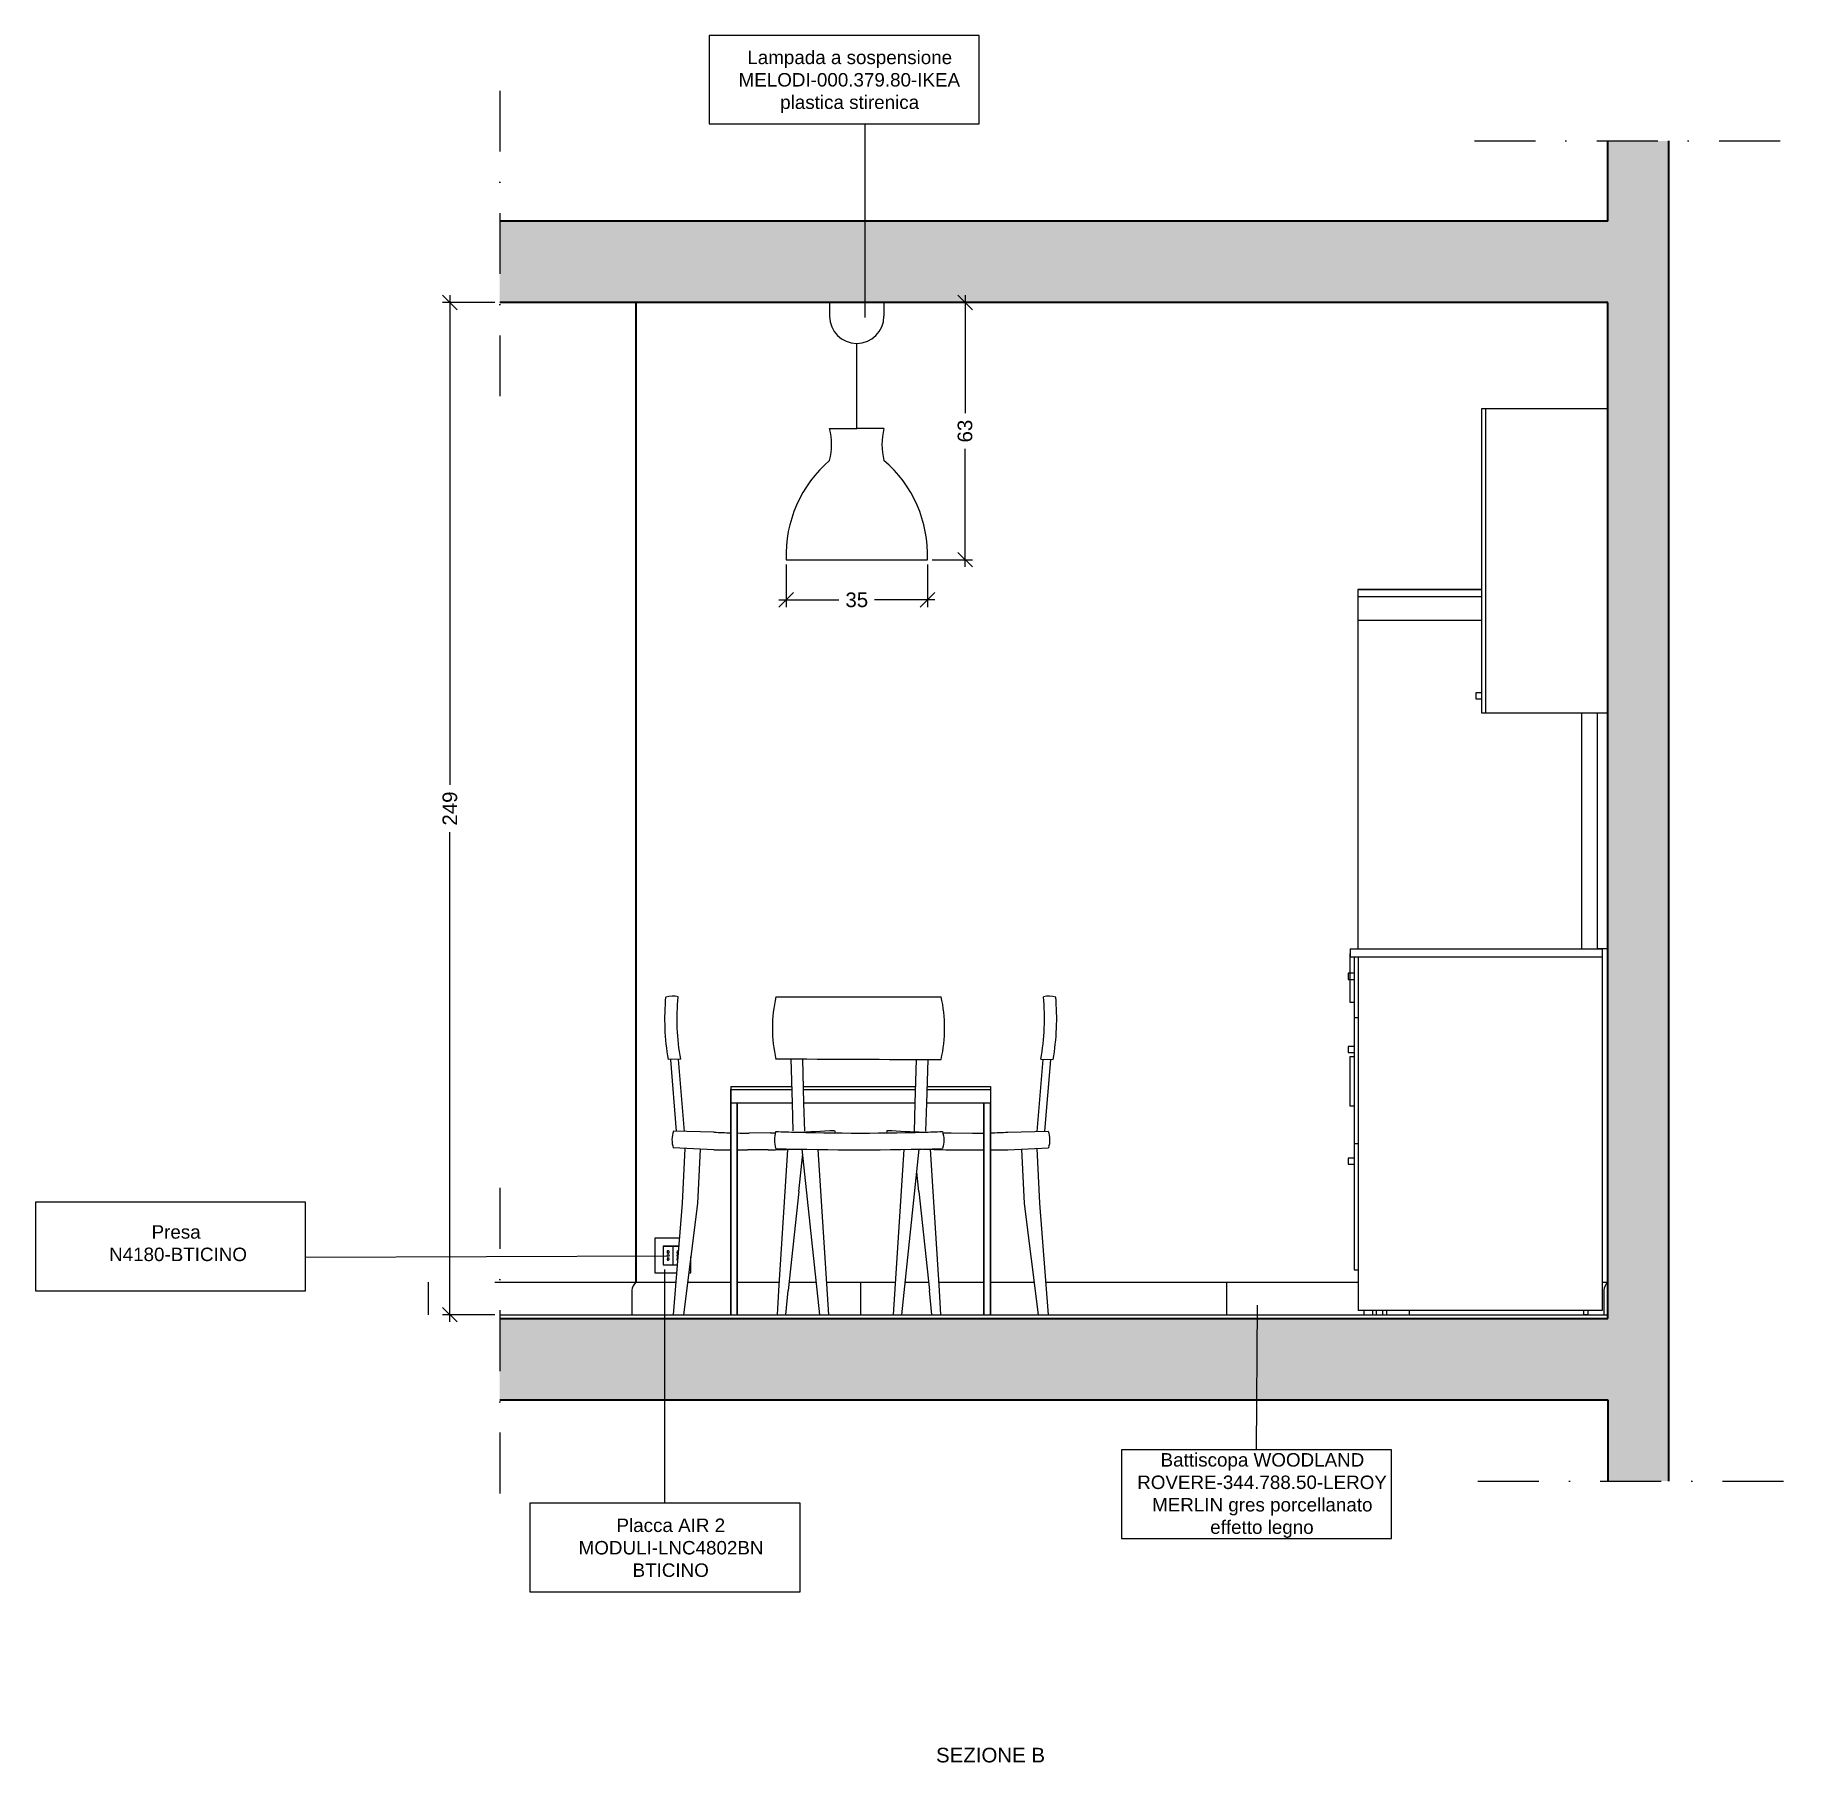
# Model space of a CAD drawing. Header units: inches. Extents: x -326 to 7826, y -681 to 1655.
# Drawn here: x -326.1 to 109, y -672.3 to -247.3 of the extents above; entities that cross this region are included whole.
import ezdxf

# ---------------------------------------------------------------- set-up
doc = ezdxf.new("R2010")
doc.units = ezdxf.units.IN
doc.header["$MEASUREMENT"] = 0
doc.linetypes.add('DASHDOT', pattern=[1, 0.5, -0.25, 0, -0.25])
for name, color, linetype, lineweight in [('A-ANNO-DIMS', 3, 'Continuous', 9), ('A-ANNO-SYMB', 3, 'Continuous', 18), ('A-FURN', 8, 'Continuous', 18), ('A-SECT C-MCUT', 9, 'Continuous', 20), ('A-SECT-MCUT', 2, 'Continuous', 35), ('A-WALL-FULL-INTR', 7, 'Continuous', 35), ('A-WALL-STUD', 4, 'Continuous', 18)]:
    doc.layers.add(name, color=color, linetype=linetype, lineweight=lineweight)
doc.styles.add('ARIAL', font='arial.ttf')
doc.styles.get("Standard").update_dxf_attribs({"font": 'arial.ttf'})
doc.dimstyles.new('TICK_36', dxfattribs={"dimtxt": 3.6, "dimasz": 3.6, "dimexe": 1.8, "dimexo": 1.2, "dimgap": 1.8, "dimtad": 0, "dimdec": 1, "dimzin": 0, "dimdsep": 46, "dimtxsty": 'ARIAL', "dimblk": 'OBLIQUE', "dimcen": 1.8, "dimdle": 1.8, "dimclrd": 3, "dimclre": 4, "dimclrt": 3, "dimadec": 0, "dimazin": 0, "dimtfac": 1, "dimtdec": 1, "dimtmove": 1, "dimatfit": 3, "dimldrblk": 'OBLIQUE', "dimfxl": 1, "dimtfill": 1, "dimtolj": 1, "dimtzin": 0, "dimarcsym": 0})

msp = doc.modelspace()

# ---------------------------------------------------------------- texts
at = {"color": 3, "insert": (-104.46, -668.66), "char_height": 3.6, "attachment_point": 1, "style": 'ARIAL'}
msp.add_mtext_dynamic_manual_height_columns('SEZIONE B', width=106.8652, gutter_width=12.5, heights=[0], dxfattribs=at)
at = {"layer": 'A-ANNO-SYMB', "color": 3, "char_height": 3.3105, "attachment_point": 1}
for s, insert in [('\\pi6.18901;{\\C256;Lampada a sospensione \\P\\pi4.0415;MELODI-000.379.80-IKEA \\P\\pi14.27888;plastica stirenica}', (-157.08, -251.07)), ('\\pi25.35742;{\\C256;Presa\\P\\pi13.62063; N4180-BTICINO}', (-322.84, -540.08)), ('\\pi6.35612;{\\C256;Battiscopa WOODLAND \\P\\pi0.60345;ROVERE-344.788.50-LEROY \\P\\pi4.26054;MERLIN gres porcellanato \\P\\pi18.56374;effetto legno}', (-55.56, -596.16)), ('\\pi18.05566;{\\C256;Placca AIR 2 \\P\\pi8.73735;MODULI-LNC4802BN\\P\\pi22.01647;BTICINO}', (-201.14, -612.26))]:
    msp.add_mtext_dynamic_manual_height_columns(s, width=62.2428, gutter_width=1, heights=[0], dxfattribs=dict(at, insert=insert))

# ---------------------------------------------------------------- blocks, each defined once
blk = doc.blocks.new('_Oblique')
at = {"color": 0, "linetype": 'ByBlock', "lineweight": -2}
blk.add_line((-0.5, -0.5), (0.5, 0.5), dxfattribs=at)
blk = doc.blocks.new('*D49')
at = {"layer": 'A-ANNO-DIMS', "color": 1, "lineweight": -2, "transparency": 16777216}
for p, q in [((-105.38, -313.04), (-95.52, -313.04)), ((-105.38, -376.32), (-95.52, -376.32))]:
    blk.add_line(p, q, dxfattribs=at)
at = {"layer": 'A-ANNO-DIMS', "color": 3, "lineweight": -2, "transparency": 16777216}
for p, q in [((-97.32, -311.24), (-97.32, -340.29)), ((-97.32, -378.12), (-97.32, -349.07))]:
    blk.add_line(p, q, dxfattribs=at)
at = {"layer": 'Defpoints', "color": 0, "transparency": 16777216}
for p in [(-106.58, -313.04), (-97.32, -313.04), (-106.58, -376.32)]:
    blk.add_point(p, dxfattribs=at)
at = {"layer": 'A-ANNO-DIMS', "color": 3, "lineweight": -2, "transparency": 16777216, "xscale": 3.6, "yscale": 3.6, "zscale": 3.6}
for p, rotation in [((-97.32, -313.04), 90), ((-97.32, -376.32), 270)]:
    blk.add_blockref('_Oblique', p, dxfattribs=dict(at, rotation=rotation))
at = {"layer": 'A-ANNO-DIMS', "color": 3, "transparency": 16777216, "insert": (-97.32, -344.68), "char_height": 3.6, "attachment_point": 5, "rotation": 90, "style": 'ARIAL', "bg_fill": 3, "box_fill_scale": 1.25, "bg_fill_color": 256, "bg_fill_true_color": 13158600, "bg_fill_transparency": 0}
blk.add_mtext('\\A1;63', dxfattribs=at)
blk = doc.blocks.new('*D50')
at = {"layer": 'A-ANNO-DIMS', "color": 1, "lineweight": -2, "transparency": 16777216}
for p, q in [((-141.33, -377.52), (-141.33, -388.02)), ((-106.58, -377.52), (-106.58, -388.02))]:
    blk.add_line(p, q, dxfattribs=at)
at = {"layer": 'A-ANNO-DIMS', "color": 3, "lineweight": -2, "transparency": 16777216}
for p, q in [((-143.13, -386.22), (-128.35, -386.22)), ((-104.78, -386.22), (-119.57, -386.22))]:
    blk.add_line(p, q, dxfattribs=at)
at = {"layer": 'Defpoints', "color": 0, "transparency": 16777216}
for p in [(-141.33, -376.32), (-106.58, -376.32), (-106.58, -386.22)]:
    blk.add_point(p, dxfattribs=at)
at = {"layer": 'A-ANNO-DIMS', "color": 3, "lineweight": -2, "transparency": 16777216, "xscale": 3.6, "yscale": 3.6, "zscale": 3.6, "rotation": 180}
blk.add_blockref('_Oblique', (-141.33, -386.22), dxfattribs=at)
at = {"layer": 'A-ANNO-DIMS', "color": 3, "lineweight": -2, "transparency": 16777216, "xscale": 3.6, "yscale": 3.6, "zscale": 3.6}
blk.add_blockref('_Oblique', (-106.58, -386.22), dxfattribs=at)
at = {"layer": 'A-ANNO-DIMS', "color": 3, "transparency": 16777216, "insert": (-123.96, -386.22), "char_height": 3.6, "attachment_point": 5, "style": 'ARIAL', "bg_fill": 3, "box_fill_scale": 1.25, "bg_fill_color": 256, "bg_fill_true_color": 13158600, "bg_fill_transparency": 0}
blk.add_mtext('\\A1;35', dxfattribs=at)
blk = doc.blocks.new('*D72')
at = {"layer": 'A-ANNO-DIMS', "color": 1, "lineweight": -2, "transparency": 16777216}
for p, q in [((-212.99, -313.04), (-225.87, -313.04)), ((-212.99, -562.09), (-225.87, -562.09))]:
    blk.add_line(p, q, dxfattribs=at)
at = {"layer": 'A-ANNO-DIMS', "color": 3, "lineweight": -2, "transparency": 16777216}
for p, q in [((-224.07, -311.24), (-224.07, -431.75)), ((-224.07, -563.89), (-224.07, -443.38))]:
    blk.add_line(p, q, dxfattribs=at)
at = {"layer": 'Defpoints', "color": 0, "transparency": 16777216}
for p in [(-224.07, -313.04), (-211.79, -313.04), (-211.79, -562.09)]:
    blk.add_point(p, dxfattribs=at)
at = {"layer": 'A-ANNO-DIMS', "color": 3, "lineweight": -2, "transparency": 16777216, "xscale": 3.6, "yscale": 3.6, "zscale": 3.6}
for p, rotation in [((-224.07, -313.04), 90), ((-224.07, -562.09), 270)]:
    blk.add_blockref('_Oblique', p, dxfattribs=dict(at, rotation=rotation))
at = {"layer": 'A-ANNO-DIMS', "color": 3, "transparency": 16777216, "insert": (-224.07, -437.56), "char_height": 3.6, "attachment_point": 5, "rotation": 90, "style": 'ARIAL', "bg_fill": 3, "box_fill_scale": 1.25, "bg_fill_color": 256, "bg_fill_true_color": 13158600, "bg_fill_transparency": 0}
blk.add_mtext('\\A1;249', dxfattribs=at)

# ---------------------------------------------------------------- hatches: boundary and pattern name
at = {"layer": 'A-WALL-STUD'}
h = msp.add_hatch(color=256, dxfattribs=at)
h.dxf.hatch_style = 1
h.paths.add_polyline_path([(60.83, -313.04), (60.83, -563.04), (-211.79, -563.04), (-211.79, -583.04), (60.83, -583.04), (60.83, -603.04), (75.83, -603.04), (75.83, -273.29), (60.83, -273.29), (60.83, -293.04), (-211.79, -293.04), (-211.79, -313.04)])

# ---------------------------------------------------------------- linework, layer by layer
at = {"layer": 'A-ANNO-DIMS'}
for points in [[(-160.32, -269.09), (-93.87, -269.09), (-93.87, -247.31), (-160.32, -247.31)], [(-326.07, -556.19), (-259.62, -556.19), (-259.62, -534.41), (-326.07, -534.41)], [(-58.8, -617.16), (7.65, -617.16), (7.65, -595.38), (-58.8, -595.38)], [(-204.38, -630.28), (-137.93, -630.28), (-137.93, -608.5), (-204.38, -608.5)]]:
    msp.add_lwpolyline(points, close=True, dxfattribs=at)
at = {"layer": 'A-ANNO-SYMB', "color": 3}
for p, q in [((-122, -269.09), (-122, -316.77)), ((-170.54, -547.7), (-259.62, -548)), ((-171.16, -608.5), (-171.16, -551.01)), ((-25.57, -595.38), (-25.38, -559.73))]:
    msp.add_line(p, q, dxfattribs=at)
at = {"layer": 'A-FURN'}
for p, q in [((29.83, -414.09), (29.83, -339.09)), ((29.83, -339.09), (60.83, -339.09)), ((30.83, -414.09), (30.83, -339.09)), ((-0.67, -383.69), (-0.67, -472.09)), ((-0.67, -383.69), (29.83, -383.69)), ((29.83, -383.69), (-0.67, -383.69)), ((29.83, -385.49), (-0.67, -385.49)), ((-0.67, -391.19), (29.83, -391.19)), ((29.83, -409.09), (28.33, -409.09)), ((28.33, -409.09), (28.33, -410.59)), ((28.33, -410.59), (29.83, -410.59)), ((60.83, -414.09), (29.83, -414.09)), ((54.33, -414.09), (54.33, -472.09)), ((58.33, -472.09), (58.33, -414.09)), ((-2.57, -472.09), (59.43, -472.09)), ((-2.57, -472.09), (-2.57, -474.09)), ((59.43, -474.09), (-2.57, -474.09)), ((-1.57, -474.09), (-1.57, -551.09)), ((-0.57, -474.09), (-0.57, -561.09)), ((60.83, -472.09), (58.33, -472.09)), ((59.43, -472.09), (59.43, -561.09)), ((-1.57, -478.09), (-3.07, -478.09)), ((-3.07, -478.09), (-3.07, -479.59)), ((-3.07, -479.59), (-1.57, -479.59)), ((-143.88, -483.86), (-103.2, -483.86)), ((-0.57, -489.09), (-1.57, -489.09)), ((-167.29, -499.26), (-170.29, -499.33)), ((-168.28, -516.96), (-169.73, -499.36)), ((-166.35, -517.05), (-167.81, -499.32)), ((-140.21, -499.14), (-139.89, -510.02)), ((-137.35, -499.16), (-137.03, -510.02)), ((-109.36, -499.28), (-109.68, -510.02)), ((-106.5, -499.28), (-106.82, -510.02)), ((-79.6, -517.05), (-78.13, -499.32)), ((-78.65, -499.26), (-75.65, -499.33)), ((-77.66, -516.96), (-76.22, -499.36)), ((-1.57, -496.09), (-3.07, -496.09)), ((-3.07, -496.09), (-3.07, -497.59)), ((-3.07, -497.59), (-1.57, -497.59)), ((-154.92, -505.96), (-140.01, -505.96)), ((-154.92, -505.96), (-154.92, -506.67)), ((-137.15, -505.96), (-109.56, -505.96)), ((-106.7, -505.96), (-91.02, -505.96)), ((-91.02, -505.96), (-91.02, -510.02)), ((-139.89, -510.02), (-139.68, -516.89)), ((-137.03, -510.02), (-136.82, -516.96)), ((-109.68, -510.02), (-109.88, -517.09)), ((-106.82, -510.02), (-107.02, -516.97)), ((-91.02, -510.02), (-105.84, -510.02)), ((-159.11, -517.18), (-169.07, -516.92)), ((-145.19, -517.36), (-150.44, -517.4)), ((-100.75, -517.36), (-95.51, -517.4)), ((-86.83, -517.18), (-76.87, -516.92)), ((-159.11, -521.52), (-169.13, -521.05)), ((-166.26, -521.2), (-166.91, -534.67)), ((-162.52, -521.35), (-163.16, -534.77)), ((-145.73, -521.52), (-150.83, -521.53)), ((-140.99, -521.53), (-141.64, -531.81)), ((-133.04, -562.09), (-137.37, -521.37)), ((-133.52, -521.45), (-130.9, -562.09)), ((-112.42, -521.43), (-115.04, -562.09)), ((-112.9, -562.09), (-108.57, -521.35)), ((-105.92, -521.39), (-105.26, -531.81)), ((-100.21, -521.52), (-95.12, -521.53)), ((-86.83, -521.52), (-76.82, -521.05)), ((-83.42, -521.35), (-82.78, -534.77)), ((-79.68, -521.2), (-79.04, -534.67)), ((-0.57, -520.09), (-1.57, -520.09)), ((-138.24, -531.81), (-137.25, -522.48)), ((-1.57, -523.59), (-3.07, -523.59)), ((-3.07, -523.59), (-3.07, -525.09)), ((-3.07, -525.09), (-1.57, -525.09)), ((-108.66, -531.81), (-109.17, -527)), ((-166.91, -534.67), (-169.1, -562.09)), ((-163.16, -534.77), (-166.61, -562.09)), ((-141.64, -531.81), (-143.2, -556.11)), ((-138.24, -531.81), (-140.81, -556.11)), ((-108.66, -531.81), (-106.09, -556.11)), ((-105.26, -531.81), (-103.7, -556.11)), ((-82.78, -534.77), (-79.33, -562.09)), ((-79.03, -534.67), (-76.84, -562.09)), ((-167.59, -543.23), (-173.61, -543.23)), ((-173.61, -543.23), (-173.61, -551.83)), ((-168.65, -545.23), (-171.61, -545.23)), ((-171.61, -545.23), (-171.61, -549.83)), ((-171.61, -545.23), (-169.21, -545.23)), ((-170.55, -546.99), (-170.55, -546.77)), ((-170.55, -548.07), (-170.55, -548.29)), ((-170.23, -546.77), (-170.23, -546.99)), ((-170.23, -548.29), (-170.23, -548.07)), ((-167.75, -545.23), (-169.21, -545.23)), ((-169.21, -545.23), (-169.21, -549.83)), ((-169.21, -545.23), (-167.75, -545.23)), ((-168.15, -546.99), (-168.15, -546.77)), ((-168.15, -548.07), (-168.15, -548.29)), ((-164.81, -551.83), (-164.81, -547.83)), ((-173.61, -551.83), (-168.28, -551.83)), ((-171.61, -549.83), (-168.65, -549.83)), ((-169.21, -549.83), (-168.12, -549.83)), ((-165.31, -551.83), (-164.81, -551.83)), ((-1.57, -551.09), (-0.57, -551.09)), ((-229.42, -554.09), (-229.42, -562.09)), ((-213.02, -554.09), (-168.46, -554.09)), ((-179.31, -556.09), (-179.31, -562.09)), ((-165.6, -554.09), (-154.92, -554.09)), ((-153.38, -554.09), (-143.07, -554.09)), ((-143.2, -556.11), (-143.58, -562.09)), ((-141.44, -562.09), (-140.81, -556.11)), ((-140.59, -554.09), (-133.89, -554.09)), ((-131.42, -554.09), (-123.02, -554.09)), ((-123.02, -554.09), (-123.02, -562.09)), ((-123.02, -554.09), (-114.52, -554.09)), ((-112.05, -554.09), (-106.31, -554.09)), ((-105.46, -562.09), (-106.09, -556.11)), ((-103.83, -554.09), (-92.7, -554.09)), ((-103.7, -556.11), (-103.32, -562.09)), ((-91.02, -554.09), (-80.34, -554.09)), ((-77.48, -554.09), (-33.02, -554.09)), ((-33.02, -554.09), (-0.57, -554.09)), ((-33.02, -554.09), (-33.02, -562.09)), ((59.43, -554.09), (60.83, -554.09)), ((59.83, -556.09), (59.83, -562.09)), ((60.83, -554.09), (60.83, -562.09)), ((59.43, -561.09), (-0.57, -561.09)), ((0.83, -561.09), (0.83, -562.09)), ((2.93, -561.09), (2.93, -562.09)), ((3.93, -562.09), (3.93, -561.09)), ((5.43, -561.09), (5.43, -562.09)), ((6.43, -562.09), (6.43, -561.09)), ((11.98, -561.09), (11.98, -562.09)), ((54.93, -562.09), (54.93, -561.09)), ((55.93, -561.09), (55.93, -562.09)), ((-153.38, -563.04), (-136.03, -563.04)), ((2.93, -562.09), (3.93, -562.09)), ((5.43, -562.09), (6.43, -562.09)), ((55.93, -562.09), (54.93, -562.09))]:
    msp.add_line(p, q, dxfattribs=at)
at = {"layer": 'A-FURN', "linetype": 'Continuous', "lineweight": 0}
for p, q in [((-154.92, -506.67), (-154.92, -510.02)), ((-154.92, -510.02), (-154.92, -506.67)), ((-154.92, -506.67), (-139.99, -506.67)), ((-137.12, -506.67), (-109.58, -506.67)), ((-106.72, -506.67), (-91.02, -506.67)), ((-154.92, -510.02), (-154.92, -562.09)), ((-154.92, -562.09), (-154.92, -510.02)), ((-139.89, -510.02), (-154.92, -510.02)), ((-153.38, -510.02), (-153.38, -562.09)), ((-153.38, -562.09), (-153.38, -510.02)), ((-109.68, -510.02), (-137.03, -510.02)), ((-105.84, -510.02), (-106.82, -510.02)), ((-92.7, -510.02), (-92.7, -562.09)), ((-92.7, -562.09), (-92.7, -510.02)), ((-91.02, -510.02), (-91.02, -562.09)), ((-91.02, -562.09), (-91.02, -510.02)), ((-153.38, -563.04), (-154.92, -563.04)), ((-154.92, -563.04), (-153.38, -563.04)), ((-91.02, -563.04), (-92.7, -563.04)), ((-92.7, -563.04), (-91.02, -563.04))]:
    msp.add_line(p, q, dxfattribs=at)
at = {"layer": 'A-FURN'}
for points in [[(-130.64, -313.04), (-117.27, -313.04)], [(-130.64, -313.04), (-130.64, -316.42)], [(-117.27, -313.04), (-117.27, -316.42)], [(-123.96, -344.06), (-123.96, -323.11)], [(-130.64, -344.06), (-123.96, -344.06)], [(-117.27, -344.06), (-123.96, -344.06)], [(-141.33, -376.32), (-106.58, -376.32)], [(-2.57, -473.2), (-2.67, -473.2), (-2.67, -485.2), (-1.57, -485.2)], [(-1.57, -498.68), (-2.67, -498.68), (-2.67, -510.68), (-1.57, -510.68)]]:
    msp.add_lwpolyline(points, dxfattribs=at)
for points in [[(-170.29, -499.33, -0.066438), (-170.92, -483.93, -3.035344)], [(-167.29, -499.26, -0.066438), (-167.92, -483.87, -3.035344)], [(-78.65, -499.26, 0.066438), (-78.03, -483.87, 3.035344)], [(-75.65, -499.33, 0.066438), (-75.02, -483.93, 3.035344)], [(-169.07, -516.92, 0.162787), (-169.12, -521.06, 0.892277)], [(-143.86, -517.03, 0.162787), (-143.92, -521.18, 0.892277)], [(-129.46, -516.74, -0.024868), (-129.28, -517.37, -0.024868)], [(-116.48, -516.74, 0.024508), (-116.66, -517.36, 0.024508)], [(-102.9, -517.03, -0.162787), (-102.85, -521.18, -0.892277)], [(-76.87, -516.92, -0.162787), (-76.82, -521.06, -0.892277)]]:
    msp.add_lwpolyline(points, format="xyb", dxfattribs=at)
msp.add_circle((-170.39, -547.53), 0.241, dxfattribs=at)
for centre, radius, start, end in [((-123.96, -316.42), 6.68, 180, 0), ((-145.72, -347.98), 15.58, 345.4453, 14.5547), ((-102.19, -347.98), 15.58, 165.4453, 194.5547), ((-110.79, -375.13), 30.56, 130.5068, 182.2392), ((-137.12, -375.13), 30.56, 357.7608, 49.4932), ((-169.29, -489.5), 5.8, 76.3165, 106.3618), ((-109.66, -491.57), 35.07, 167.2938, 192.7062), ((-137.41, -491.57), 35.07, 347.2938, 12.7062), ((-76.65, -489.5), 5.8, 73.6382, 103.6835), ((-101.99, 4526.99), 5026.28, 269.52254, 269.98626), ((-151.69, -397.87), 119.53, 266.4437, 268.4525), ((-151.69, -397.87), 119.53, 269.1892, 270.6021), ((-150.77, -172.63), 344.77, 270.9269, 271.1313), ((-123.4, 63.04), 580.44, 267.97919, 268.48283), ((-150.77, -172.63), 344.77, 271.9951, 273.5429), ((-123.38, 64.03), 581.43, 268.48433, 272.01878), ((-95.18, -172.63), 344.77, 266.4571, 267.9438), ((-123.4, 63.04), 580.44, 271.56481, 272.02335), ((-95.18, -172.63), 344.77, 268.7309, 269.0731), ((-94.25, -397.87), 119.53, 269.3979, 270.7418), ((-94.25, -397.87), 119.53, 271.5475, 273.5563), ((-154.9, -280.62), 240.94, 269.0003, 269.9959), ((-154.9, -280.62), 240.94, 270.3613, 270.97), ((-150.7, -181.74), 339.82, 270.8383, 272.0445), ((-123.38, 63.09), 584.63, 267.98703, 272.01281), ((-123.45, 58.9), 580.44, 268.50547, 268.62592), ((-95.24, -181.74), 339.82, 267.8967, 269.1617), ((-91.04, -280.62), 240.94, 269.03, 269.6044), ((-91.04, -280.62), 240.94, 270.0041, 270.9997), ((-170.39, -546.59), 0.241, 311.8103, 228.1897), ((-167.99, -546.59), 0.241, 53.0589, 228.1897), ((-167.99, -547.53), 0.241, 72.4311, 278.4326), ((-170.39, -548.47), 0.241, 131.8103, 48.1897), ((-167.99, -548.47), 0.241, 131.8103, 260.527), ((-175.97, -556.51), 3.37, 134.0361, 172.8338), ((63.17, -556.51), 3.37, 134.0361, 172.8338)]:
    msp.add_arc(centre, radius, start, end, dxfattribs=at)
for points in [[(-170.55, -546.99), (-170.55, -547.1), (-170.23, -547.1), (-170.23, -546.99)], [(-170.55, -548.07), (-170.55, -547.96), (-170.23, -547.96), (-170.23, -548.07)], [(-168.15, -546.99), (-168.15, -547.06), (-167.99, -547.09), (-167.9, -547.06)], [(-168.15, -548.07), (-168.15, -548.01), (-168.06, -547.98), (-167.97, -547.99)]]:
    msp.add_open_spline(points, degree=3, dxfattribs=at)
at = {"layer": 'A-SECT C-MCUT', "linetype": 'DASHDOT', "ltscale": 30}
for p, q in [((-211.79, -260.92), (-211.79, -341.05)), ((28.01, -273.29), (108.14, -273.29)), ((-211.79, -530.92), (-211.79, -611.05)), ((28.89, -603.04), (109.02, -603.04))]:
    msp.add_line(p, q, dxfattribs=at)
at = {"layer": 'A-SECT-MCUT'}
for p, q in [((75.83, -603.04), (75.83, -273.29)), ((60.83, -293.04), (-211.79, -293.04)), ((60.83, -313.04), (-211.79, -313.04)), ((60.83, -563.04), (60.83, -313.04)), ((-211.79, -563.04), (60.83, -563.04)), ((-211.79, -583.04), (60.83, -583.04)), ((60.83, -583.04), (60.83, -603.04))]:
    msp.add_line(p, q, dxfattribs=at)
msp.add_lwpolyline([(60.83, -293.04), (60.83, -273.29)], dxfattribs=at)
at = {"layer": 'A-WALL-FULL-INTR', "color": 9}
msp.add_line((-178.31, -313.04), (-178.31, -554.09), dxfattribs=at)
at = {"layer": 'A-WALL-STUD'}
msp.add_line((-211.79, -562.09), (60.83, -562.09), dxfattribs=at)

msp.set_redraw_order([(e.dxf.handle, doc.entitydb.next_handle()) for e in msp.query("TEXT MTEXT ATTDEF DIMENSION ARC_DIMENSION")])  # texts and dimensions are drawn at this point

# ---------------------------------------------------------------- next in the draw order: dimensions: what is measured, and where the dimension line sits
at = {"layer": 'A-ANNO-DIMS'}
dim = msp.add_linear_dim(base=(-224.07, -313.04), p1=(-211.79, -562.09), p2=(-211.79, -313.04), angle=90, dimstyle='TICK_36', override={"dimdec": 0, "dimclre": 1}, dxfattribs=at)
dim.commit()
dim.dimension.update_dxf_attribs({"geometry": '*D72', "text_midpoint": (-224.07, -437.56)})
dim = msp.add_linear_dim(base=(-97.32, -313.04), p1=(-106.58, -376.32), p2=(-106.58, -313.04), angle=90, dimstyle='TICK_36', override={"dimdec": 0, "dimclre": 1}, dxfattribs=at)
dim.commit()
dim.dimension.update_dxf_attribs({"geometry": '*D49', "text_midpoint": (-97.32, -344.68), "dimtype": 160})

# ---------------------------------------------------------------- next in the draw order: dimensions: what is measured, and where the dimension line sits
dim = msp.add_linear_dim(base=(-106.58, -386.22), p1=(-141.33, -376.32), p2=(-106.58, -376.32), dimstyle='TICK_36', override={"dimdec": 0, "dimclre": 1}, dxfattribs=at)
dim.commit()
dim.dimension.update_dxf_attribs({"geometry": '*D50', "text_midpoint": (-123.96, -386.22)})

doc.saveas('drawing.dxf')
